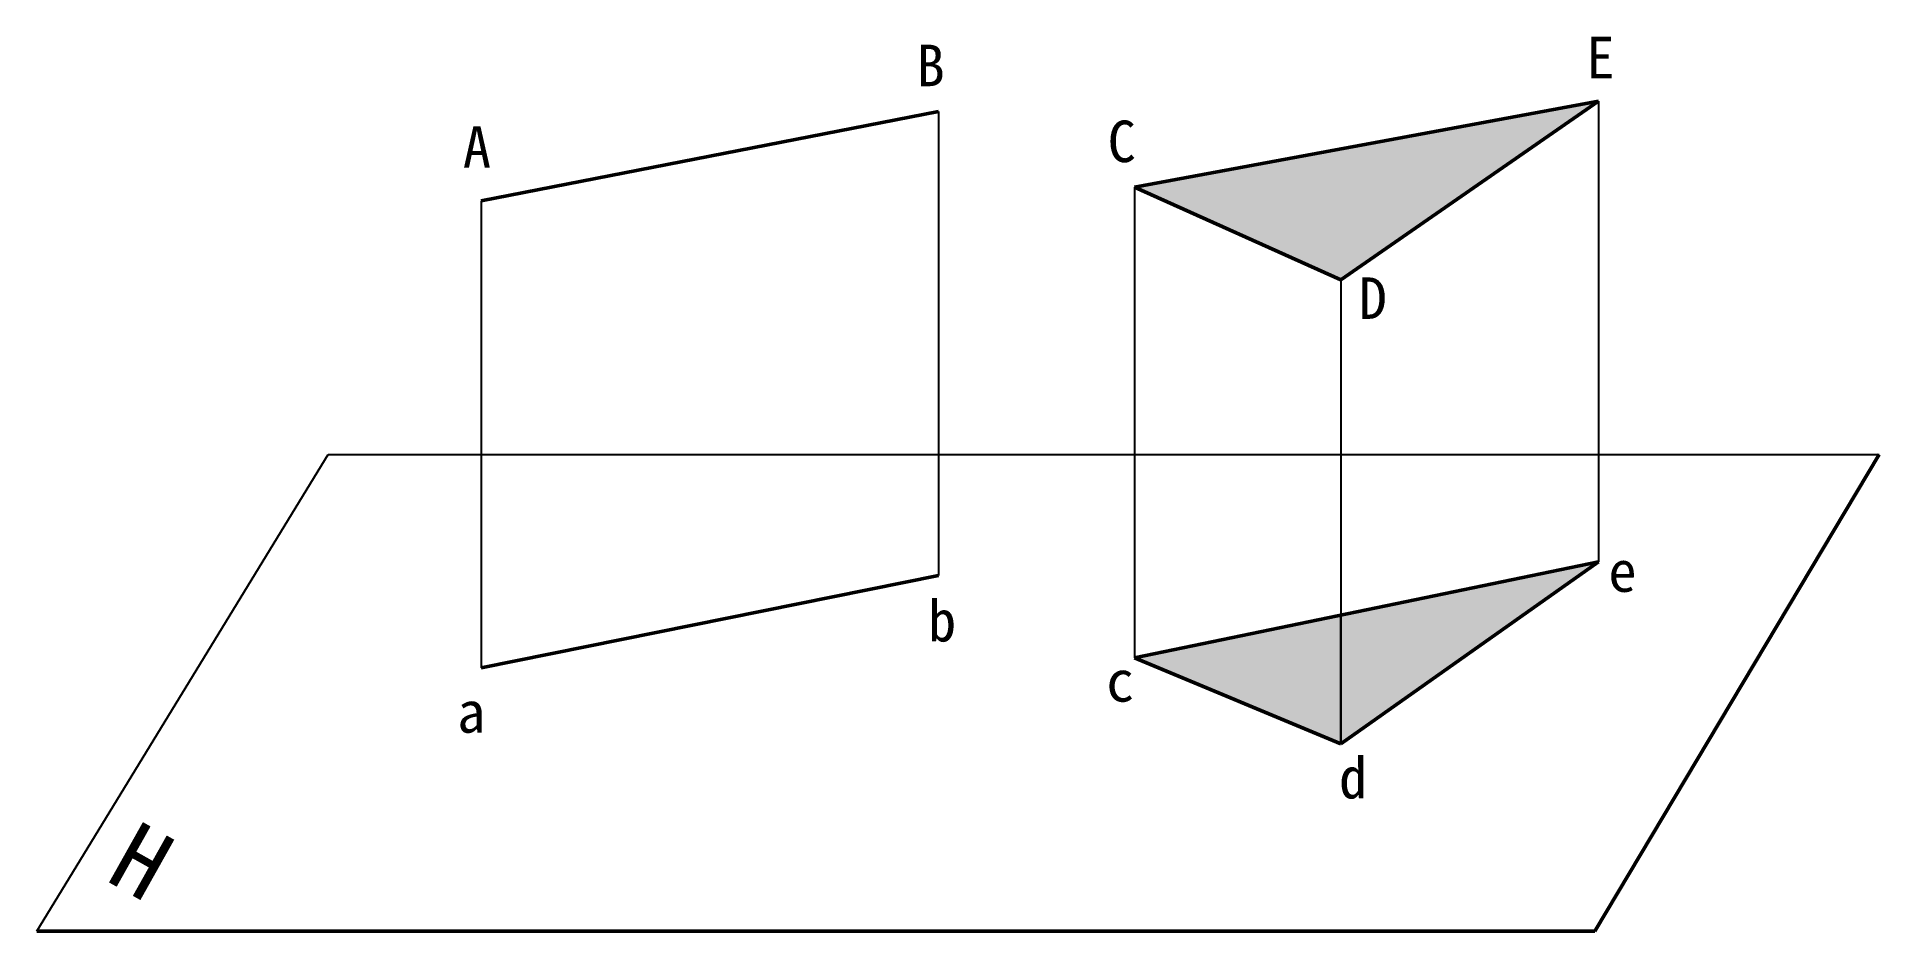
# Model space of a CAD drawing. Header units: millimetres. Extents: x 992 to 2420, y -901 to 710.
# Drawn here: x 1089 to 2420, y -901 to -255 of the extents above; entities that cross this region are included whole.
import ezdxf

# ---------------------------------------------------------------- set-up
doc = ezdxf.new("R2010")
doc.units = ezdxf.units.MM
doc.layers.add('粗实线', color=7, linetype='Continuous', lineweight=50)
doc.layers.add('细实线', color=7, linetype='Continuous')

msp = doc.modelspace()

# ---------------------------------------------------------------- texts
at = {"layer": '细实线', "char_height": 30, "attachment_point": 1}
for s, width, heights, insert in [('{\\fSimHei|b0|i0|c134|p2;B}', 62.332, [0], (1724.7, -261)), ('{\\fSimHei|b0|i0|c134|p2;E}', 62.332, [0], (2208.8, -255.3)), ('{\\fSimHei|b0|i0|c134|p2;C}', 62.332, [30], (1862.8, -315.8)), ('{\\fSimHei|b0|i0|c134|p2;A}', 62.332, [0], (1396.8, -319.9)), ('{\\fSimHei|b0|i0|c134|p2;D}', 62.332, [0], (2044.3, -429.1)), ('e', 54.829, [0], (2224.7, -626.3)), ('b', 54.829, [0], (1733, -662.1)), ('c', 54.829, [0], (1861.7, -705.6)), ('a', 54.829, [0], (1392.7, -728)), ('d', 54.829, [0], (2030, -775.5))]:
    msp.add_mtext_dynamic_manual_height_columns(s, width=width, gutter_width=25, heights=heights, dxfattribs=dict(at, insert=insert))
at = {"layer": '细实线', "insert": (1162.1, -820.7), "char_height": 50, "attachment_point": 1, "rotation": 330.6858}
msp.add_mtext_dynamic_manual_height_columns('{\\fSimHei|b0|i0|c134|p2;H}', width=82.443, gutter_width=25, heights=[0], dxfattribs=at)

# ---------------------------------------------------------------- hatches: boundary and pattern name
at = {"layer": '细实线'}
h = msp.add_hatch(color=1, dxfattribs=at)
h.dxf.hatch_style = 1
h.paths.add_polyline_path([(2217.6, -301.8), (1882.2, -363.9), (2031.3, -430.9)])
h.paths.add_polyline_path([(2031.3, -673.1), (1882.2, -704), (2031.3, -766.1)])
h.paths.add_polyline_path([(2217.6, -634.5), (2031.3, -673.1), (2031.3, -766.1)])

# ---------------------------------------------------------------- linework, layer by layer
at = {"layer": '粗实线'}
for p, q in [((2217.6, -301.8), (1882.2, -363.9)), ((2031.3, -430.9), (2217.6, -301.8)), ((1410, -373.8), (1740.5, -309.3)), ((1882.2, -363.9), (2031.3, -430.9)), ((2420.4, -557), (2215, -901.4)), ((2217.6, -634.5), (1882.2, -704)), ((2031.3, -766.1), (2217.6, -634.5)), ((1740.5, -644.4), (1410, -711.3)), ((1882.2, -704), (2031.3, -766.1)), ((2215, -901.4), (1088.9, -901.4))]:
    msp.add_line(p, q, dxfattribs=at)
at = {"layer": '细实线'}
for p, q in [((2217.6, -301.8), (2217.6, -634.5)), ((1740.5, -309.3), (1740.5, -644.4)), ((1882.2, -363.9), (1882.2, -704)), ((1410, -373.8), (1410, -711.3)), ((2031.3, -430.9), (2031.3, -766.1)), ((1088.9, -901.4), (1299.5, -557)), ((1299.5, -557), (2420.4, -557)), ((2031.3, -766.1), (2031.3, -673.1))]:
    msp.add_line(p, q, dxfattribs=at)

msp.set_redraw_order([(e.dxf.handle, doc.entitydb.next_handle()) for e in msp.query("TEXT MTEXT ATTDEF DIMENSION ARC_DIMENSION")])  # texts and dimensions are drawn at this point

doc.saveas('drawing.dxf')
